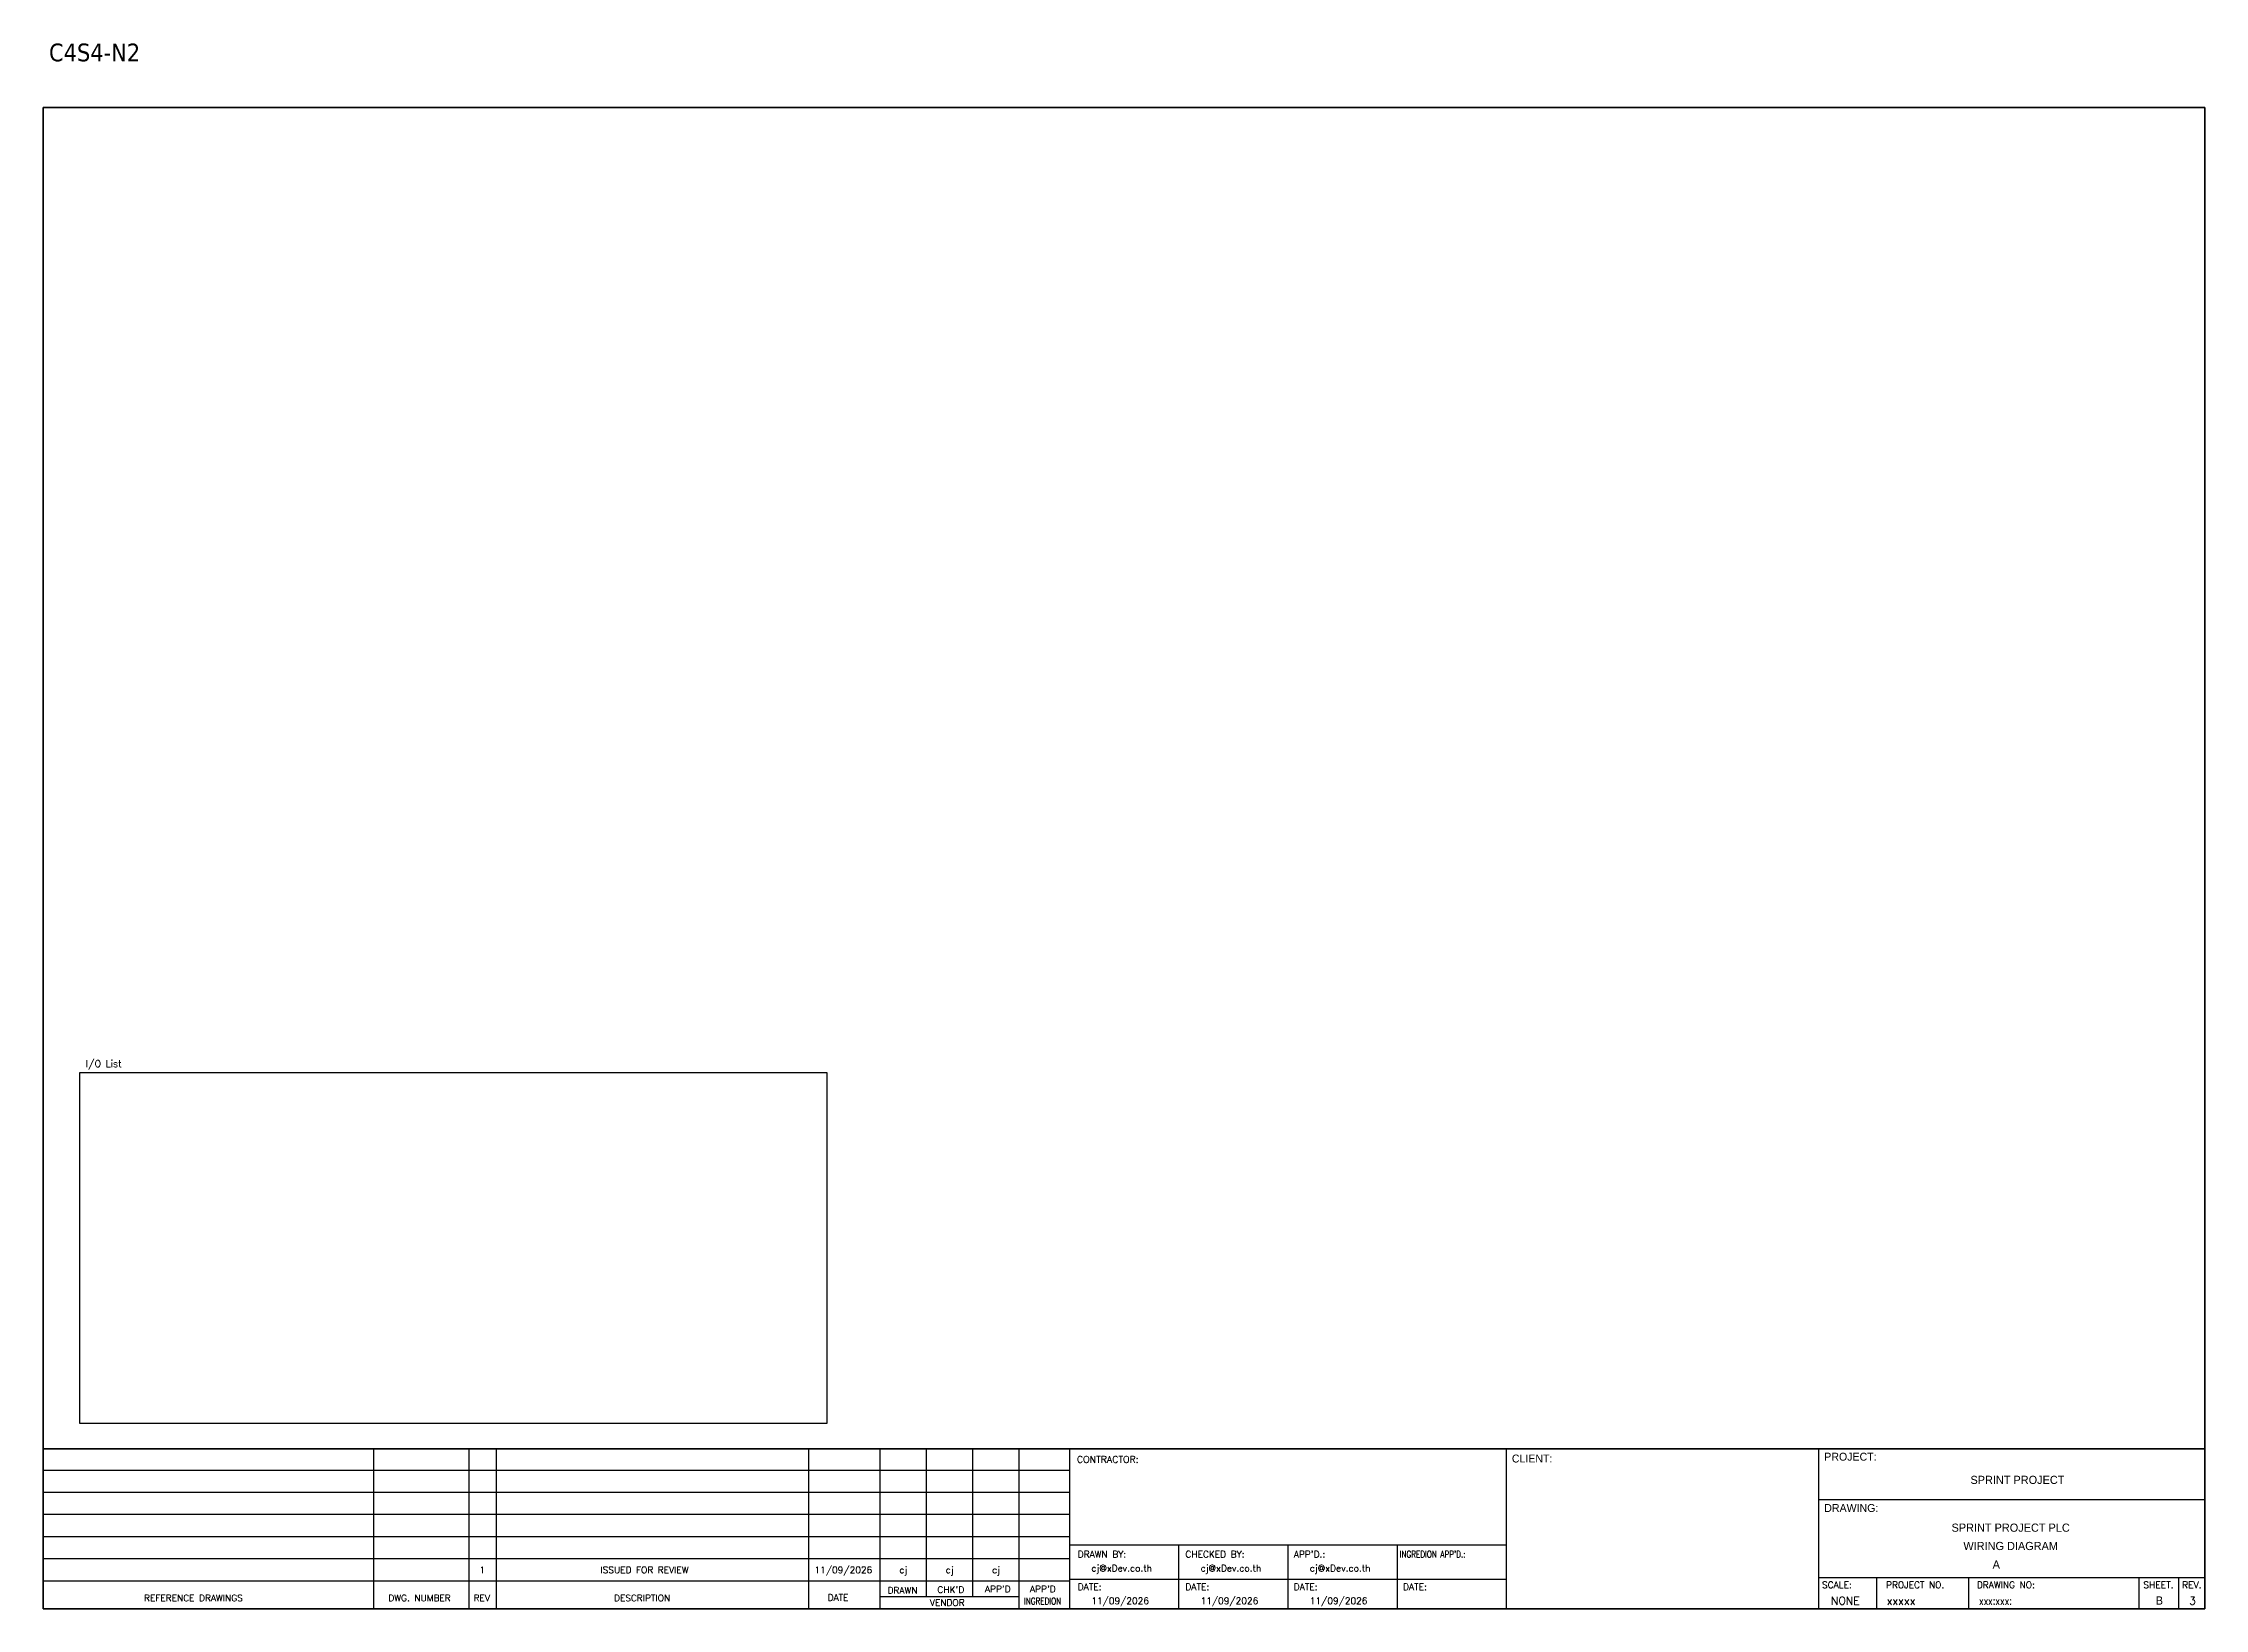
# Model space of a CAD drawing. Header units: millimetres. Extents: x 0 to 62600, y 0 to 14837.
# Drawn here: x 25160 to 29053, y 3004 to 5824 of the extents above; entities that cross this region are included whole.
import ezdxf
from ezdxf.enums import TextEntityAlignment as Align

# ---------------------------------------------------------------- set-up
doc = ezdxf.new("R2010")
doc.units = ezdxf.units.MM
for name, color, linetype in [('GT_1', 9, 'Continuous'), ('HELPPOINT', 7, 'Continuous'), ('MEMBER', 7, 'Continuous')]:
    doc.layers.add(name, color=color, linetype=linetype)
doc.styles.add('HTX11', font='O8111901')
doc.styles.add('ROMANS', font='romans.shx', dxfattribs={"width": 0.85, "height": 25})
doc.styles.add('Tahoma', font='')
doc.styles.get('Tahoma').set_extended_font_data('Tahoma')

msp = doc.modelspace()

# ---------------------------------------------------------------- texts
at = {"color": 2, "style": 'Tahoma'}
msp.add_text('C4S4-N2', height=32, dxfattribs=at).set_placement((25170.2, 5791.5))
at = {"color": 4, "ltscale": 100, "style": 'HTX11'}
for s, p in [('SPRINT PROJECT', (28715.7, 3236.4)), ('SPRINT PROJECT PLC', (28703.5, 3150.3)), ('WIRING DIAGRAM', (28703.5, 3117.3))]:
    msp.add_text(s, height=14.693, dxfattribs=at).set_placement(p, align=Align.MIDDLE_CENTER)
at = {"style": 'HTX11'}
for tag, text, height, p in [('A', 'A', 14.8, (28677.6, 3084)), ('B', 'CHASSIS C4 SLOT 3', 14.821, (28971.4, 3019.1))]:
    msp.add_attdef(tag, text=text, height=height, dxfattribs=at).set_placement(p, align=Align.MIDDLE_CENTER)
at = {"layer": 'GT_1', "color": 4, "style": 'HTX11'}
for s, p in [('CLIENT:', (27805.1, 3267.7)), ('PROJECT:', (28367.8, 3271)), ('DRAWING:', (28367.8, 3178.6))]:
    msp.add_text(s, height=14.25, dxfattribs=at).set_placement(p)
at = {"layer": 'MEMBER', "color": 4, "ltscale": 0.8, "style": 'ROMANS'}
for s, height, p in [('I/O List', 12.35, (25236.4, 3979.8)), ('CONTRACTOR:', 12.35, (27021.7, 3267)), ('DRAWN BY:', 11.88, (27023.2, 3096.4)), ('cj@xDev.co.th', 11.875, (27047.6, 3071.4)), ('CHECKED BY:', 11.875, (27217.1, 3096.4)), ('cj@xDev.co.th', 11.875, (27244.4, 3071.4)), ("APP'D.:", 11.88, (27412.3, 3096.4)), ('cj@xDev.co.th', 11.875, (27441.1, 3071.4)), ('DRAWN', 11.88, (26680.6, 3031.5)), ("CHK'D", 11.88, (26770.4, 3032.7)), ("APP'D", 11.88, (26856, 3033.9)), ("APP'D", 11.88, (26937.2, 3033.9)), ('DATE:', 11.88, (27023.2, 3037.8)), ('DATE:', 11.88, (27217.1, 3037.8)), ('DATE:', 11.88, (27412.3, 3037.8)), ('DATE:', 11.88, (27609.1, 3037.8)), ('SCALE:', 11.88, (28363.8, 3041.3)), ('PROJECT NO.', 11.875, (28479, 3041.3)), ('DRAWING NO:', 11.875, (28642.7, 3041.3)), ('SHEET.', 12, (28942.5, 3041.3)), ('REV.', 12, (29012.4, 3041.3)), ('REFERENCE DRAWINGS', 11.875, (25341.2, 3017.7)), ('DWG. NUMBER', 11.875, (25781.4, 3017.7)), ('REV', 11.88, (25934.9, 3017.7)), ('DESCRIPTION', 11.875, (26187.8, 3017.7)), ('DATE', 11.88, (26572.6, 3018.4)), ('VENDOR', 11.88, (26756.7, 3009.3)), ('11/09/2026', 11.88, (27047.6, 3012.7)), ('11/09/2026', 11.88, (27244.4, 3012.7)), ('11/09/2026', 11.88, (27441.1, 3012.7)), ('NONE', 14.23, (28379.8, 3011.6)), ('xxxxx', 14.23, (28480.2, 3011.6))]:
    msp.add_text(s, height=height, dxfattribs=at).set_placement(p)
for s, height, p in [('1', 11.9, (25950.7, 3074.1)), ('ISSUED FOR REVIEW', 11.875, (26242.8, 3074.1)), ('11/09/2026', 11.88, (26601, 3074.1)), ('cj', 11.88, (26708.9, 3074.1)), ('cj', 11.88, (26792.5, 3074.1)), ('cj', 11.88, (26876, 3074.1))]:
    msp.add_text(s, height=height, dxfattribs=at).set_placement(p, align=Align.MIDDLE_CENTER)
at = {"layer": 'MEMBER', "color": 4, "ltscale": 0.8, "style": 'ROMANS', "width": 0.8}
for s, height, p in [("INGREDION APP'D.:", 11.875, (27603.1, 3096.4)), ('INGREDION', 11.88, (26926.4, 3012.2)), ('xxx:xxx:', 14.23, (28646.4, 3011.6))]:
    msp.add_text(s, height=height, dxfattribs=at).set_placement(p)
at = {"layer": 'MEMBER', "color": 4, "ltscale": 0.8, "style": 'ROMANS'}
msp.add_text('3', height=14.2, dxfattribs=at).set_placement((29031, 3011.6), align=Align.CENTER)

# ---------------------------------------------------------------- linework, layer by layer
at = {"color": 4}
for p, q in [((28462.1, 3060.3), (28462.1, 3004.2)), ((28627.4, 3060.3), (28627.4, 3004.2))]:
    msp.add_line(p, q, dxfattribs=at)
at = {"color": 4, "ltscale": 0.5}
for p, q in [((28934.5, 3060.3), (28934.5, 3004.2)), ((28934.5, 3060.3), (28934.5, 3004.2)), ((29005.7, 3060.3), (29005.7, 3004.2)), ((29005.7, 3060.3), (29005.7, 3004.2))]:
    msp.add_line(p, q, dxfattribs=at)
msp.add_lwpolyline([(25225.5, 3970.1), (26571.3, 3970.1), (26571.3, 3338), (25225.5, 3338)], close=True)
at = {"layer": 'GT_1', "color": 4}
for p, q in [((25755.2, 3004.2), (25755.2, 3292.4)), ((25927.1, 3004.2), (25927.1, 3292.4)), ((25976.3, 3004.2), (25976.3, 3292.4)), ((26538.9, 3004.2), (26538.9, 3292.4)), ((26667.2, 3004.2), (26667.2, 3292.4)), ((26750.8, 3026), (26750.8, 3292.4)), ((26834.3, 3026), (26834.3, 3292.4)), ((26917.6, 3004.2), (26917.6, 3292.4)), ((27008.6, 3004.2), (27008.6, 3292.4)), ((27795.6, 3004.2), (27795.6, 3292.4)), ((28357.9, 3004.2), (28357.9, 3292.4)), ((28357.9, 3004.2), (28357.9, 3292.4)), ((28357.9, 3004.2), (28357.9, 3292.4)), ((27008.6, 3253.5), (25159.8, 3253.5)), ((27008.6, 3213.7), (25159.8, 3213.7)), ((27008.6, 3173.8), (25159.8, 3173.8)), ((27008.6, 3133.9), (25159.8, 3133.9)), ((27795.6, 3118.5), (27008.6, 3118.5)), ((27205.4, 3004.2), (27205.4, 3118.5)), ((27402.1, 3004.2), (27402.1, 3118.5)), ((27598.9, 3004.2), (27598.9, 3118.5)), ((27008.6, 3094), (25159.8, 3094)), ((27008.5, 3054), (25159.8, 3054)), ((27795.6, 3057.1), (27008.6, 3057.1)), ((28357.9, 3060.3), (29053.1, 3060.3)), ((26917.6, 3026), (26667.2, 3026))]:
    msp.add_line(p, q, dxfattribs=at)
at = {"layer": 'HELPPOINT', "color": 4, "lineweight": 35}
for p, q in [((25159.8, 3004.2), (25159.8, 5708.4)), ((25159.8, 5708.4), (29053.1, 5708.4)), ((25159.8, 3004.2), (25159.8, 5708.4)), ((25159.8, 5708.4), (29053.1, 5708.4)), ((29053.1, 5708.4), (29053.1, 3004.2)), ((29053.1, 5708.4), (29053.1, 3004.2)), ((29053.1, 3004.2), (25159.8, 3004.2)), ((29053.1, 3004.2), (25159.8, 3004.2))]:
    msp.add_line(p, q, dxfattribs=at)
at = {"layer": 'HELPPOINT', "color": 4}
for p, q in [((28357.9, 3200.8), (29053.1, 3200.8)), ((28357.9, 3200.8), (29053.1, 3200.8)), ((28357.9, 3060.3), (29053.1, 3060.3))]:
    msp.add_line(p, q, dxfattribs=at)
at = {"layer": 'MEMBER', "color": 4, "lineweight": 35}
msp.add_line((25159.8, 3292.4), (29053.1, 3292.4), dxfattribs=at)
msp.add_line((25159.8, 3292.4), (29053.1, 3292.4), dxfattribs=at)
at = {"layer": 'MEMBER', "color": 4}
for p, q in [((28357.9, 3200.8), (29053.1, 3200.8)), ((28357.9, 3200.8), (29053.1, 3200.8)), ((28357.9, 3060.3), (29053.1, 3060.3)), ((28357.9, 3060.3), (29053.1, 3060.3))]:
    msp.add_line(p, q, dxfattribs=at)

msp.set_redraw_order([(e.dxf.handle, doc.entitydb.next_handle()) for e in msp.query("TEXT MTEXT ATTDEF DIMENSION ARC_DIMENSION")])  # texts and dimensions are drawn at this point

doc.saveas('drawing.dxf')
